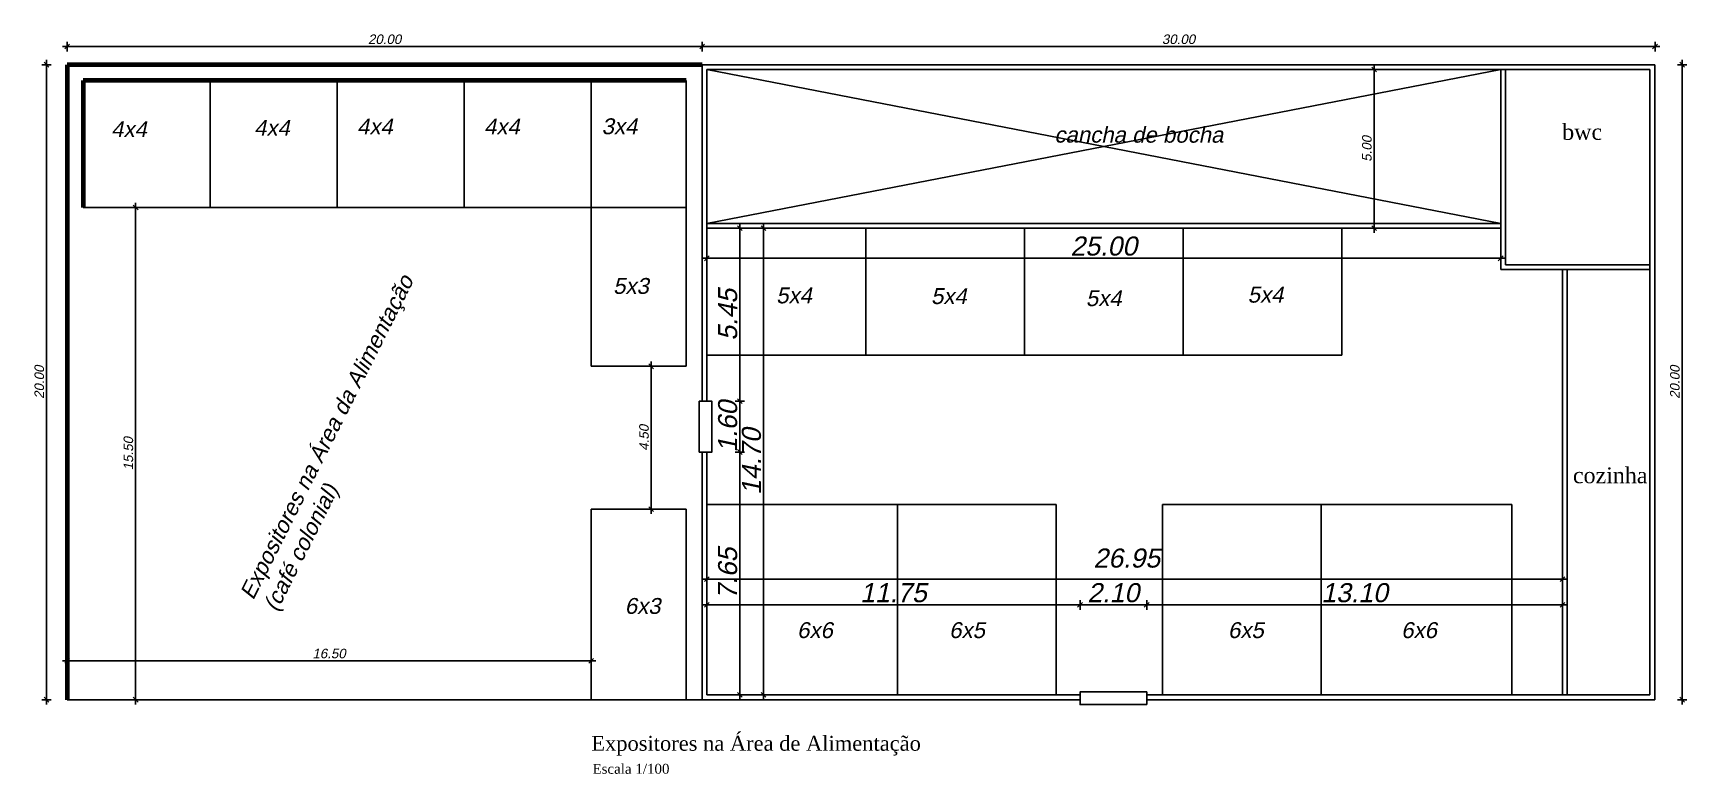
# Model space of a CAD drawing. Header units: metres. Extents: x 2113 to 5678, y -2764 to 956.
# Drawn here: x 3872.4 to 3924.5, y -1451 to -1427.7 of the extents above; entities that cross this region are included whole.
import ezdxf

# ---------------------------------------------------------------- set-up
doc = ezdxf.new("R2010")
doc.units = ezdxf.units.M
doc.header["$MEASUREMENT"] = 0
for name, color, linetype in [('COTASOK', 1, 'Continuous'), ('HACHURAS', 8, 'Continuous'), ('PAREDE', 7, 'Continuous')]:
    doc.layers.add(name, color=color, linetype=linetype)
doc.styles.add('JEF', font='times.ttf', dxfattribs={"height": 0.3})
doc.styles.add('ROMANS', font='romans.shx')
doc.styles.add('util2000', font='arial.ttf', dxfattribs={"oblique": 12.000028})
doc.dimstyles.new('int_1-50_m_MS_50', dxfattribs={"dimscale": 0.05, "dimtxt": 3, "dimasz": 1.5, "dimexe": 1, "dimexo": 0, "dimgap": 0.75, "dimtad": 1, "dimzin": 1, "dimdsep": 46, "dimtxsty": 'util2000', "dimblk": '_U2_SETA01', "dimcen": 1.5, "dimse1": 1, "dimse2": 1, "dimclrd": 1, "dimclre": 1, "dimclrt": 1, "dimazin": 3, "dimtfac": 1, "dimtix": 1, "dimtmove": 1, "dimatfit": 3, "dimldrblk": '_U2_SETA02', "dimfxl": 1, "dimtzin": 12, "dimarcsym": 0})

msp = doc.modelspace()

# ---------------------------------------------------------------- texts
at = {"layer": 'COTASOK', "style": 'JEF'}
msp.add_text('Expositores na Área de Alimentação', height=0.46875, dxfattribs=at).set_placement((3889.987, -1450.316))
at = {"layer": 'COTASOK', "insert": (3890.024, -1450.728), "char_height": 0.3125, "width": 11.83437, "attachment_point": 1, "style": 'JEF'}
msp.add_mtext('Escala 1/100', dxfattribs=at)
at = {"layer": 'PAREDE', "color": 1, "char_height": 0.5, "attachment_point": 7, "rotation": 359.9678, "style": 'util2000'}
for s, insert in [('{\\f@Arial Unicode MS|b0|i0|c0|p34;\\C256;4x4}', (3874.863, -1430.985)), ('{\\f@Arial Unicode MS|b0|i0|c0|p34;\\C256;4x4}', (3879.366, -1430.944)), ('{\\f@Arial Unicode MS|b0|i0|c0|p34;\\C256;4x4}', (3882.608, -1430.903)), ('{\\f@Arial Unicode MS|b0|i0|c0|p34;\\C256;4x4}', (3886.608, -1430.903)), ('{\\f@Arial Unicode MS|b0|i0|c0|p34;\\C256;3x4}', (3890.312, -1430.903)), ('{\\f@Arial Unicode MS|b0|i0|c0|p34;\\C256;cancha de bocha}', (3904.571, -1431.168)), ('{\\f@Arial Unicode MS|b0|i0|c0|p34;\\C256;5x3}', (3890.673, -1435.932)), ('{\\f@Arial Unicode MS|b0|i0|c0|p34;\\C256;5x4}', (3895.809, -1436.23)), ('{\\f@Arial Unicode MS|b0|i0|c0|p34;\\C256;5x4}', (3900.686, -1436.252)), ('{\\f@Arial Unicode MS|b0|i0|c0|p34;\\C256;5x4}', (3905.562, -1436.318)), ('{\\f@Arial Unicode MS|b0|i0|c0|p34;\\C256;5x4}', (3910.659, -1436.208)), ('{\\f@Arial Unicode MS|b0|i0|c0|p34;\\C256;6x3}', (3891.04, -1446.012)), ('{\\f@Arial Unicode MS|b0|i0|c0|p34;\\C256;6x6}', (3896.467, -1446.774)), ('{\\f@Arial Unicode MS|b0|i0|c0|p34;\\C256;6x5}', (3901.256, -1446.774)), ('{\\f@Arial Unicode MS|b0|i0|c0|p34;\\C256;6x5}', (3910.037, -1446.774)), ('{\\f@Arial Unicode MS|b0|i0|c0|p34;\\C256;6x6}', (3915.493, -1446.774))]:
    msp.add_mtext(s, dxfattribs=dict(at, insert=insert))
at = {"layer": 'PAREDE', "char_height": 0.5, "width": 1.28891, "attachment_point": 1, "rotation": 0, "style": 'ROMANS'}
for s, insert in [('{\\fTimes New Roman|b0|i0|c0|p18;bwc}', (3920.566, -1430.574)), ('{\\fTimes New Roman|b0|i0|c0|p18;bwc}', (3920.566, -1430.574)), ('{\\fTimes New Roman|b0|i0|c0|p18;cozinha}', (3920.904, -1441.389))]:
    msp.add_mtext(s, dxfattribs=dict(at, insert=insert))
at = {"layer": 'PAREDE', "color": 1, "insert": (3880.218, -1446.037), "char_height": 0.5, "width": 21.69435, "attachment_point": 7, "rotation": 63.342, "style": 'util2000'}
msp.add_mtext('{\\f@Arial Unicode MS|b0|i0|c0|p34;\\C256;Expositores na Área da Alimentação\\P(café colonial)}', dxfattribs=at)

# ---------------------------------------------------------------- blocks, each defined once
blk = doc.blocks.new('_U2_SETA01')
at = {"color": 0}
for p, q in [((-1, 0), (1, 0)), ((0, -1), (0, 1))]:
    blk.add_line(p, q, dxfattribs=at)
blk.add_line((-0.5, -0.5), (0.5, 0.5))
blk = doc.blocks.new('*D615')
at = {"layer": 'Defpoints', "color": 0, "ltscale": 0.3, "transparency": 16777216}
for p in [(3893.479, -1428.136), (3873.479, -1428.707), (3893.479, -1428.669)]:
    blk.add_point(p, dxfattribs=at)
at = {"layer": 'PAREDE', "color": 1, "lineweight": -2, "ltscale": 0.3, "transparency": 16777216}
blk.add_line((3873.629, -1428.136), (3893.329, -1428.136), dxfattribs=at)
at = {"layer": 'PAREDE', "color": 1, "lineweight": -2, "ltscale": 0.3, "transparency": 16777216, "xscale": 0.15, "yscale": 0.15, "zscale": 0.15, "rotation": 180}
blk.add_blockref('_U2_SETA01', (3873.479, -1428.136), dxfattribs=at)
at = {"layer": 'PAREDE', "color": 1, "lineweight": -2, "ltscale": 0.3, "transparency": 16777216, "xscale": 0.15, "yscale": 0.15, "zscale": 0.15}
blk.add_blockref('_U2_SETA01', (3893.479, -1428.136), dxfattribs=at)
at = {"layer": 'PAREDE', "color": 1, "ltscale": 0.3, "transparency": 16777216, "insert": (3883.479, -1427.907), "char_height": 0.3, "attachment_point": 5, "style": 'util2000'}
blk.add_mtext('20.00', dxfattribs=at)
blk = doc.blocks.new('_U2_SETA02')
blk.add_solid([(-1, -0.17), (0, 0), (-1, 0.17)])
blk = doc.blocks.new('*D616')
at = {"layer": 'Defpoints', "color": 0, "ltscale": 0.3, "transparency": 16777216}
for p in [(3873.479, -1428.707), (3872.83, -1448.707), (3873.479, -1448.707)]:
    blk.add_point(p, dxfattribs=at)
at = {"layer": 'PAREDE', "color": 1, "lineweight": -2, "ltscale": 0.3, "transparency": 16777216}
blk.add_line((3872.83, -1428.857), (3872.83, -1448.557), dxfattribs=at)
at = {"layer": 'PAREDE', "color": 1, "lineweight": -2, "ltscale": 0.3, "transparency": 16777216, "xscale": 0.15, "yscale": 0.15, "zscale": 0.15}
for p, rotation in [((3872.83, -1428.707), 90), ((3872.83, -1448.707), 270)]:
    blk.add_blockref('_U2_SETA01', p, dxfattribs=dict(at, rotation=rotation))
at = {"layer": 'PAREDE', "color": 1, "ltscale": 0.3, "transparency": 16777216, "insert": (3872.602, -1438.707), "char_height": 0.3, "attachment_point": 5, "rotation": 90, "style": 'util2000'}
blk.add_mtext('20.00', dxfattribs=at)
blk = doc.blocks.new('*D617')
at = {"layer": 'Defpoints', "color": 0, "ltscale": 0.3, "transparency": 16777216}
for p in [(3923.489, -1428.136), (3893.479, -1428.707), (3923.489, -1428.707)]:
    blk.add_point(p, dxfattribs=at)
at = {"layer": 'PAREDE', "color": 1, "lineweight": -2, "ltscale": 0.3, "transparency": 16777216}
blk.add_line((3893.629, -1428.136), (3923.339, -1428.136), dxfattribs=at)
at = {"layer": 'PAREDE', "color": 1, "lineweight": -2, "ltscale": 0.3, "transparency": 16777216, "xscale": 0.15, "yscale": 0.15, "zscale": 0.15, "rotation": 180}
blk.add_blockref('_U2_SETA01', (3893.479, -1428.136), dxfattribs=at)
at = {"layer": 'PAREDE', "color": 1, "lineweight": -2, "ltscale": 0.3, "transparency": 16777216, "xscale": 0.15, "yscale": 0.15, "zscale": 0.15}
blk.add_blockref('_U2_SETA01', (3923.489, -1428.136), dxfattribs=at)
at = {"layer": 'PAREDE', "color": 1, "ltscale": 0.3, "transparency": 16777216, "insert": (3908.484, -1427.907), "char_height": 0.3, "attachment_point": 5, "style": 'util2000'}
blk.add_mtext('30.00', dxfattribs=at)
blk = doc.blocks.new('*D488')
at = {"layer": 'Defpoints', "color": 0, "ltscale": 0.3, "transparency": 16777216}
for p in [(3873.479, -1447.483), (3873.479, -1447.483), (3889.979, -1447.483)]:
    blk.add_point(p, dxfattribs=at)
at = {"layer": 'PAREDE', "color": 1, "lineweight": -2, "ltscale": 0.3, "transparency": 16777216}
blk.add_line((3889.829, -1447.483), (3873.629, -1447.483), dxfattribs=at)
at = {"layer": 'PAREDE', "color": 1, "lineweight": -2, "ltscale": 0.3, "transparency": 16777216, "xscale": 0.15, "yscale": 0.15, "zscale": 0.15, "rotation": 180}
blk.add_blockref('_U2_SETA01', (3873.479, -1447.483), dxfattribs=at)
at = {"layer": 'PAREDE', "color": 1, "lineweight": -2, "ltscale": 0.3, "transparency": 16777216, "xscale": 0.15, "yscale": 0.15, "zscale": 0.15}
blk.add_blockref('_U2_SETA01', (3889.979, -1447.483), dxfattribs=at)
at = {"layer": 'PAREDE', "color": 1, "ltscale": 0.3, "transparency": 16777216, "insert": (3881.729, -1447.255), "char_height": 0.3, "attachment_point": 5, "style": 'util2000'}
blk.add_mtext('16.50', dxfattribs=at)
blk = doc.blocks.new('*D618')
at = {"layer": 'Defpoints', "color": 0, "ltscale": 0.3, "transparency": 16777216}
for p in [(3891.479, -1438.207), (3891.479, -1442.707), (3891.876, -1442.707)]:
    blk.add_point(p, dxfattribs=at)
at = {"layer": 'PAREDE', "color": 1, "lineweight": -2, "ltscale": 0.3, "transparency": 16777216}
blk.add_line((3891.876, -1438.357), (3891.876, -1442.557), dxfattribs=at)
at = {"layer": 'PAREDE', "color": 1, "lineweight": -2, "ltscale": 0.3, "transparency": 16777216, "xscale": 0.15, "yscale": 0.15, "zscale": 0.15}
for p, rotation in [((3891.876, -1438.207), 90), ((3891.876, -1442.707), 270)]:
    blk.add_blockref('_U2_SETA01', p, dxfattribs=dict(at, rotation=rotation))
at = {"layer": 'PAREDE', "color": 1, "ltscale": 0.3, "transparency": 16777216, "insert": (3891.648, -1440.457), "char_height": 0.3, "attachment_point": 5, "rotation": 90, "style": 'util2000'}
blk.add_mtext('4.50', dxfattribs=at)
blk = doc.blocks.new('*D479')
at = {"layer": 'Defpoints', "color": 0, "ltscale": 0.3, "transparency": 16777216}
for p in [(3923.489, -1428.707), (3923.516, -1448.707), (3924.344, -1448.707)]:
    blk.add_point(p, dxfattribs=at)
at = {"layer": 'PAREDE', "color": 1, "lineweight": -2, "ltscale": 0.3, "transparency": 16777216}
blk.add_line((3924.344, -1428.857), (3924.344, -1448.557), dxfattribs=at)
at = {"layer": 'PAREDE', "color": 1, "lineweight": -2, "ltscale": 0.3, "transparency": 16777216, "xscale": 0.15, "yscale": 0.15, "zscale": 0.15}
for p, rotation in [((3924.344, -1428.707), 90), ((3924.344, -1448.707), 270)]:
    blk.add_blockref('_U2_SETA01', p, dxfattribs=dict(at, rotation=rotation))
at = {"layer": 'PAREDE', "color": 1, "ltscale": 0.3, "transparency": 16777216, "insert": (3924.116, -1438.707), "char_height": 0.3, "attachment_point": 5, "rotation": 90, "style": 'util2000'}
blk.add_mtext('20.00', dxfattribs=at)
blk = doc.blocks.new('*D579')
at = {"layer": 'Defpoints', "color": 0, "ltscale": 0.3, "transparency": 16777216}
for p in [(3914.643, -1428.857), (3915.103, -1428.857), (3915.103, -1433.857)]:
    blk.add_point(p, dxfattribs=at)
at = {"layer": 'PAREDE', "color": 1, "lineweight": -2, "ltscale": 0.3, "transparency": 16777216}
blk.add_line((3914.643, -1433.707), (3914.643, -1429.007), dxfattribs=at)
at = {"layer": 'PAREDE', "color": 1, "lineweight": -2, "ltscale": 0.3, "transparency": 16777216, "xscale": 0.15, "yscale": 0.15, "zscale": 0.15}
for p, rotation in [((3914.643, -1428.857), 90), ((3914.643, -1433.857), 270)]:
    blk.add_blockref('_U2_SETA01', p, dxfattribs=dict(at, rotation=rotation))
at = {"layer": 'PAREDE', "color": 1, "ltscale": 0.3, "transparency": 16777216, "insert": (3914.415, -1431.357), "char_height": 0.3, "attachment_point": 5, "rotation": 90, "style": 'util2000'}
blk.add_mtext('5.00', dxfattribs=at)
blk = doc.blocks.new('*D489')
at = {"layer": 'Defpoints', "color": 0, "ltscale": 0.3, "transparency": 16777216}
for p in [(3893.785, -1440.907), (3893.629, -1448.557), (3894.666, -1448.557)]:
    blk.add_point(p, dxfattribs=at)
at = {"layer": 'PAREDE', "color": 1, "lineweight": -2, "ltscale": 0.3, "transparency": 16777216}
blk.add_line((3894.666, -1441.057), (3894.666, -1448.407), dxfattribs=at)
at = {"layer": 'PAREDE', "color": 1, "lineweight": -2, "ltscale": 0.3, "transparency": 16777216, "xscale": 0.15, "yscale": 0.15, "zscale": 0.15}
for p, rotation in [((3894.666, -1440.907), 90), ((3894.666, -1448.557), 270)]:
    blk.add_blockref('_U2_SETA01', p, dxfattribs=dict(at, rotation=rotation))
at = {"layer": 'PAREDE', "color": 1, "ltscale": 0.3, "transparency": 16777216, "insert": (3894.284, -1444.732), "char_height": 0.3, "attachment_point": 5, "rotation": 90, "style": 'util2000'}
blk.add_mtext('{\\H2x;7.65}', dxfattribs=at)
blk = doc.blocks.new('*D490')
at = {"layer": 'Defpoints', "color": 0, "ltscale": 0.3, "transparency": 16777216}
for p in [(3893.785, -1439.307), (3894.666, -1439.307), (3893.785, -1440.907)]:
    blk.add_point(p, dxfattribs=at)
at = {"layer": 'PAREDE', "color": 1, "lineweight": -2, "ltscale": 0.3, "transparency": 16777216}
for p, q in [((3894.666, -1439.157), (3894.666, -1439.007)), ((3894.666, -1440.907), (3894.666, -1439.307)), ((3894.666, -1441.057), (3894.666, -1441.207))]:
    blk.add_line(p, q, dxfattribs=at)
at = {"layer": 'PAREDE', "color": 1, "lineweight": -2, "ltscale": 0.3, "transparency": 16777216, "xscale": 0.15, "yscale": 0.15, "zscale": 0.15}
for p, rotation in [((3894.666, -1439.307), 270), ((3894.666, -1440.907), 90)]:
    blk.add_blockref('_U2_SETA01', p, dxfattribs=dict(at, rotation=rotation))
at = {"layer": 'PAREDE', "color": 1, "ltscale": 0.3, "transparency": 16777216, "insert": (3894.284, -1440.107), "char_height": 0.3, "attachment_point": 5, "rotation": 90, "style": 'util2000'}
blk.add_mtext('{\\H2x;1.60}', dxfattribs=at)
blk = doc.blocks.new('*D491')
at = {"layer": 'Defpoints', "color": 0, "ltscale": 0.3, "transparency": 16777216}
for p in [(3893.785, -1433.857), (3894.666, -1433.857), (3893.785, -1439.307)]:
    blk.add_point(p, dxfattribs=at)
at = {"layer": 'PAREDE', "color": 1, "lineweight": -2, "ltscale": 0.3, "transparency": 16777216}
blk.add_line((3894.666, -1439.157), (3894.666, -1434.007), dxfattribs=at)
at = {"layer": 'PAREDE', "color": 1, "lineweight": -2, "ltscale": 0.3, "transparency": 16777216, "xscale": 0.15, "yscale": 0.15, "zscale": 0.15}
for p, rotation in [((3894.666, -1433.857), 90), ((3894.666, -1439.307), 270)]:
    blk.add_blockref('_U2_SETA01', p, dxfattribs=dict(at, rotation=rotation))
at = {"layer": 'PAREDE', "color": 1, "ltscale": 0.3, "transparency": 16777216, "insert": (3894.286, -1436.582), "char_height": 0.3, "attachment_point": 5, "rotation": 90, "style": 'util2000'}
blk.add_mtext('{\\H2x;5.45}', dxfattribs=at)
blk = doc.blocks.new('*D492')
at = {"layer": 'Defpoints', "color": 0, "ltscale": 0.3, "transparency": 16777216}
for p in [(3905.379, -1445.692), (3907.479, -1445.692), (3907.479, -1445.722)]:
    blk.add_point(p, dxfattribs=at)
at = {"layer": 'PAREDE', "color": 1, "lineweight": -2, "ltscale": 0.3, "transparency": 16777216}
blk.add_line((3905.529, -1445.722), (3907.329, -1445.722), dxfattribs=at)
at = {"layer": 'PAREDE', "color": 1, "lineweight": -2, "ltscale": 0.3, "transparency": 16777216, "xscale": 0.15, "yscale": 0.15, "zscale": 0.15, "rotation": 180}
blk.add_blockref('_U2_SETA01', (3905.379, -1445.722), dxfattribs=at)
at = {"layer": 'PAREDE', "color": 1, "lineweight": -2, "ltscale": 0.3, "transparency": 16777216, "xscale": 0.15, "yscale": 0.15, "zscale": 0.15}
blk.add_blockref('_U2_SETA01', (3907.479, -1445.722), dxfattribs=at)
at = {"layer": 'PAREDE', "color": 1, "ltscale": 0.3, "transparency": 16777216, "insert": (3906.429, -1445.341), "char_height": 0.3, "attachment_point": 5, "style": 'util2000'}
blk.add_mtext('{\\H2x;2.10}', dxfattribs=at)
blk = doc.blocks.new('*D493')
at = {"layer": 'Defpoints', "color": 0, "ltscale": 0.3, "transparency": 16777216}
for p in [(3895.414, -1433.857), (3896.208, -1433.857), (3896.208, -1448.557)]:
    blk.add_point(p, dxfattribs=at)
at = {"layer": 'PAREDE', "color": 1, "lineweight": -2, "ltscale": 0.3, "transparency": 16777216}
blk.add_line((3895.414, -1448.407), (3895.414, -1434.007), dxfattribs=at)
at = {"layer": 'PAREDE', "color": 1, "lineweight": -2, "ltscale": 0.3, "transparency": 16777216, "xscale": 0.15, "yscale": 0.15, "zscale": 0.15}
for p, rotation in [((3895.414, -1433.857), 90), ((3895.414, -1448.557), 270)]:
    blk.add_blockref('_U2_SETA01', p, dxfattribs=dict(at, rotation=rotation))
at = {"layer": 'PAREDE', "color": 1, "ltscale": 0.3, "transparency": 16777216, "insert": (3895.033, -1441.207), "char_height": 0.3, "attachment_point": 5, "rotation": 90, "style": 'util2000'}
blk.add_mtext('{\\H2x;14.70}', dxfattribs=at)
blk = doc.blocks.new('*D494')
at = {"layer": 'Defpoints', "color": 0, "ltscale": 0.3, "transparency": 16777216}
for p in [(3893.629, -1445.249), (3905.379, -1445.722), (3905.379, -1448.464)]:
    blk.add_point(p, dxfattribs=at)
at = {"layer": 'PAREDE', "color": 1, "lineweight": -2, "ltscale": 0.3, "transparency": 16777216}
blk.add_line((3893.779, -1445.722), (3905.229, -1445.722), dxfattribs=at)
at = {"layer": 'PAREDE', "color": 1, "lineweight": -2, "ltscale": 0.3, "transparency": 16777216, "xscale": 0.15, "yscale": 0.15, "zscale": 0.15, "rotation": 180}
blk.add_blockref('_U2_SETA01', (3893.629, -1445.722), dxfattribs=at)
at = {"layer": 'PAREDE', "color": 1, "lineweight": -2, "ltscale": 0.3, "transparency": 16777216, "xscale": 0.15, "yscale": 0.15, "zscale": 0.15}
blk.add_blockref('_U2_SETA01', (3905.379, -1445.722), dxfattribs=at)
at = {"layer": 'PAREDE', "color": 1, "ltscale": 0.3, "transparency": 16777216, "insert": (3899.504, -1445.341), "char_height": 0.3, "attachment_point": 5, "style": 'util2000'}
blk.add_mtext('{\\H2x;11.75}', dxfattribs=at)
blk = doc.blocks.new('*D495')
at = {"layer": 'Defpoints', "color": 0, "ltscale": 0.3, "transparency": 16777216}
for p in [(3920.576, -1445.722), (3920.576, -1447.905), (3907.479, -1448.464)]:
    blk.add_point(p, dxfattribs=at)
at = {"layer": 'PAREDE', "color": 1, "lineweight": -2, "ltscale": 0.3, "transparency": 16777216}
blk.add_line((3907.629, -1445.722), (3920.426, -1445.722), dxfattribs=at)
at = {"layer": 'PAREDE', "color": 1, "lineweight": -2, "ltscale": 0.3, "transparency": 16777216, "xscale": 0.15, "yscale": 0.15, "zscale": 0.15, "rotation": 180}
blk.add_blockref('_U2_SETA01', (3907.479, -1445.722), dxfattribs=at)
at = {"layer": 'PAREDE', "color": 1, "lineweight": -2, "ltscale": 0.3, "transparency": 16777216, "xscale": 0.15, "yscale": 0.15, "zscale": 0.15}
blk.add_blockref('_U2_SETA01', (3920.576, -1445.722), dxfattribs=at)
at = {"layer": 'PAREDE', "color": 1, "ltscale": 0.3, "transparency": 16777216, "insert": (3914.028, -1445.341), "char_height": 0.3, "attachment_point": 5, "style": 'util2000'}
blk.add_mtext('{\\H2x;13.10}', dxfattribs=at)
blk = doc.blocks.new('*D496')
at = {"layer": 'Defpoints', "color": 0, "ltscale": 0.3, "transparency": 16777216}
for p in [(3920.576, -1444.912), (3893.629, -1445.181), (3920.576, -1445.181)]:
    blk.add_point(p, dxfattribs=at)
at = {"layer": 'PAREDE', "color": 1, "lineweight": -2, "ltscale": 0.3, "transparency": 16777216}
blk.add_line((3893.779, -1444.912), (3920.426, -1444.912), dxfattribs=at)
at = {"layer": 'PAREDE', "color": 1, "lineweight": -2, "ltscale": 0.3, "transparency": 16777216, "xscale": 0.15, "yscale": 0.15, "zscale": 0.15, "rotation": 180}
blk.add_blockref('_U2_SETA01', (3893.629, -1444.912), dxfattribs=at)
at = {"layer": 'PAREDE', "color": 1, "lineweight": -2, "ltscale": 0.3, "transparency": 16777216, "xscale": 0.15, "yscale": 0.15, "zscale": 0.15}
blk.add_blockref('_U2_SETA01', (3920.576, -1444.912), dxfattribs=at)
at = {"layer": 'PAREDE', "color": 1, "ltscale": 0.3, "transparency": 16777216, "insert": (3906.853, -1444.251), "char_height": 0.3, "attachment_point": 5, "style": 'util2000'}
blk.add_mtext('{\\H2x;26.95}', dxfattribs=at)
blk = doc.blocks.new('*D497')
at = {"layer": 'Defpoints', "color": 0, "ltscale": 0.3, "transparency": 16777216}
for p in [(3893.629, -1433.857), (3918.629, -1433.857), (3918.629, -1434.805)]:
    blk.add_point(p, dxfattribs=at)
at = {"layer": 'PAREDE', "color": 1, "lineweight": -2, "ltscale": 0.3, "transparency": 16777216}
blk.add_line((3893.779, -1434.805), (3918.479, -1434.805), dxfattribs=at)
at = {"layer": 'PAREDE', "color": 1, "lineweight": -2, "ltscale": 0.3, "transparency": 16777216, "xscale": 0.15, "yscale": 0.15, "zscale": 0.15, "rotation": 180}
blk.add_blockref('_U2_SETA01', (3893.629, -1434.805), dxfattribs=at)
at = {"layer": 'PAREDE', "color": 1, "lineweight": -2, "ltscale": 0.3, "transparency": 16777216, "xscale": 0.15, "yscale": 0.15, "zscale": 0.15}
blk.add_blockref('_U2_SETA01', (3918.629, -1434.805), dxfattribs=at)
at = {"layer": 'PAREDE', "color": 1, "ltscale": 0.3, "transparency": 16777216, "insert": (3906.129, -1434.423), "char_height": 0.3, "attachment_point": 5, "style": 'util2000'}
blk.add_mtext('{\\H2x;25.00}', dxfattribs=at)
blk = doc.blocks.new('*D501')
at = {"layer": 'Defpoints', "color": 0, "ltscale": 0.3, "transparency": 16777216}
for p in [(3875.457, -1433.207), (3875.636, -1433.207), (3875.457, -1448.707)]:
    blk.add_point(p, dxfattribs=at)
at = {"layer": 'PAREDE', "color": 1, "lineweight": -2, "ltscale": 0.3, "transparency": 16777216}
blk.add_line((3875.636, -1448.557), (3875.636, -1433.357), dxfattribs=at)
at = {"layer": 'PAREDE', "color": 1, "lineweight": -2, "ltscale": 0.3, "transparency": 16777216, "xscale": 0.15, "yscale": 0.15, "zscale": 0.15}
for p, rotation in [((3875.636, -1433.207), 90), ((3875.636, -1448.707), 270)]:
    blk.add_blockref('_U2_SETA01', p, dxfattribs=dict(at, rotation=rotation))
at = {"layer": 'PAREDE', "color": 1, "ltscale": 0.3, "transparency": 16777216, "insert": (3875.408, -1440.957), "char_height": 0.3, "attachment_point": 5, "rotation": 90, "style": 'util2000'}
blk.add_mtext('15.50', dxfattribs=at)

# ---------------------------------------------------------------- dimensions: what is measured, and where the dimension line sits
at = {"layer": 'PAREDE', "ltscale": 0.3}
for base, p1, p2, picture, middle in [((3893.479, -1428.136), (3873.479, -1428.707), (3893.479, -1428.669), '*D615', (3883.479, -1427.907)), ((3873.479, -1447.483), (3889.979, -1447.483), (3873.479, -1447.483), '*D488', (3881.729, -1447.255))]:
    dim = msp.add_linear_dim(base=base, p1=p1, p2=p2, dimstyle='int_1-50_m_MS_50', override={"dimscale": 0.1}, dxfattribs=at)
    dim.commit()
    dim.dimension.update_dxf_attribs({"geometry": picture, "text_midpoint": middle})
for base, p1, p2, text, picture, middle in [((3923.489, -1428.136), (3893.479, -1428.707), (3923.489, -1428.707), '30.00', '*D617', (3908.484, -1427.907)), ((3918.629, -1434.805), (3893.629, -1433.857), (3918.629, -1433.857), '{\\H2x;<>}', '*D497', (3906.129, -1434.423)), ((3905.379, -1445.722), (3893.629, -1445.249), (3905.379, -1448.464), '{\\H2x;<>}', '*D494', (3899.504, -1445.341)), ((3907.479, -1445.722), (3905.379, -1445.692), (3907.479, -1445.692), '{\\H2x;<>}', '*D492', (3906.429, -1445.341)), ((3920.576, -1445.722), (3907.479, -1448.464), (3920.576, -1447.905), '{\\H2x;<>}', '*D495', (3914.028, -1445.341))]:
    dim = msp.add_linear_dim(base=base, p1=p1, p2=p2, text=text, dimstyle='int_1-50_m_MS_50', override={"dimscale": 0.1}, dxfattribs=at)
    dim.commit()
    dim.dimension.update_dxf_attribs({"geometry": picture, "text_midpoint": middle})
for base, p1, p2, picture, middle in [((3872.83, -1448.707), (3873.479, -1428.707), (3873.479, -1448.707), '*D616', (3872.602, -1438.707)), ((3914.643, -1428.857), (3915.103, -1433.857), (3915.103, -1428.857), '*D579', (3914.415, -1431.357)), ((3924.344, -1448.707), (3923.489, -1428.707), (3923.516, -1448.707), '*D479', (3924.116, -1438.707)), ((3875.636, -1433.207), (3875.457, -1448.707), (3875.457, -1433.207), '*D501', (3875.408, -1440.957)), ((3891.876, -1442.707), (3891.479, -1438.207), (3891.479, -1442.707), '*D618', (3891.648, -1440.457))]:
    dim = msp.add_linear_dim(base=base, p1=p1, p2=p2, angle=90, dimstyle='int_1-50_m_MS_50', override={"dimscale": 0.1}, dxfattribs=at)
    dim.commit()
    dim.dimension.update_dxf_attribs({"geometry": picture, "text_midpoint": middle})
for base, p1, p2, picture, middle in [((3894.666, -1433.857), (3893.785, -1439.307), (3893.785, -1433.857), '*D491', (3894.286, -1436.582)), ((3895.414, -1433.857), (3896.208, -1448.557), (3896.208, -1433.857), '*D493', (3895.033, -1441.207)), ((3894.666, -1439.307), (3893.785, -1440.907), (3893.785, -1439.307), '*D490', (3894.284, -1440.107)), ((3894.666, -1448.557), (3893.785, -1440.907), (3893.629, -1448.557), '*D489', (3894.284, -1444.732))]:
    dim = msp.add_linear_dim(base=base, p1=p1, p2=p2, angle=90, text='{\\H2x;<>}', dimstyle='int_1-50_m_MS_50', override={"dimscale": 0.1}, dxfattribs=at)
    dim.commit()
    dim.dimension.update_dxf_attribs({"geometry": picture, "text_midpoint": middle})
dim = msp.add_linear_dim(base=(3920.576, -1444.912), p1=(3893.629, -1445.181), p2=(3920.576, -1445.181), text='{\\H2x;<>}', dimstyle='int_1-50_m_MS_50', override={"dimscale": 0.1}, dxfattribs=at)
dim.commit()
dim.dimension.update_dxf_attribs({"geometry": '*D496', "text_midpoint": (3906.853, -1444.633), "dimtype": 160})

# ---------------------------------------------------------------- linework, layer by layer
at = {"layer": 'HACHURAS'}
msp.add_line((3893.518, -1448.707), (3873.479, -1448.707), dxfattribs=at)
at = {"layer": 'PAREDE', "lineweight": 80}
for p, q in [((3893.479, -1428.707), (3873.479, -1428.707)), ((3873.479, -1428.707), (3873.479, -1448.707)), ((3892.979, -1429.207), (3873.979, -1429.207)), ((3873.979, -1429.207), (3873.979, -1433.207))]:
    msp.add_line(p, q, dxfattribs=at)
at = {"layer": 'PAREDE'}
for p, q in [((3893.479, -1428.707), (3893.479, -1439.307)), ((3923.479, -1428.707), (3893.479, -1428.707)), ((3923.479, -1448.707), (3923.479, -1428.707)), ((3877.979, -1429.207), (3877.979, -1433.207)), ((3881.979, -1429.207), (3881.979, -1433.207)), ((3885.979, -1429.207), (3885.979, -1433.207)), ((3889.979, -1429.207), (3889.979, -1433.207)), ((3892.979, -1429.207), (3892.979, -1438.207)), ((3893.629, -1428.857), (3893.629, -1439.307)), ((3923.329, -1428.857), (3893.629, -1428.857)), ((3893.629, -1428.857), (3918.629, -1433.707)), ((3918.629, -1428.857), (3893.629, -1433.707)), ((3918.629, -1435.157), (3918.629, -1428.857)), ((3918.779, -1435.007), (3918.779, -1428.857)), ((3923.329, -1448.557), (3923.329, -1428.857)), ((3892.979, -1433.207), (3873.979, -1433.207)), ((3889.979, -1433.207), (3889.979, -1438.207)), ((3918.629, -1433.707), (3893.629, -1433.707)), ((3918.629, -1433.707), (3893.629, -1433.707)), ((3918.629, -1433.857), (3893.629, -1433.857)), ((3918.629, -1433.857), (3893.629, -1433.857)), ((3898.629, -1433.857), (3898.629, -1437.857)), ((3903.629, -1433.857), (3903.629, -1437.857)), ((3908.629, -1433.857), (3908.629, -1437.857)), ((3913.629, -1433.857), (3913.629, -1437.857)), ((3923.329, -1435.007), (3918.779, -1435.007)), ((3923.329, -1435.157), (3918.629, -1435.157)), ((3920.576, -1448.557), (3920.576, -1435.157)), ((3920.726, -1448.557), (3920.726, -1435.157)), ((3913.629, -1437.857), (3893.629, -1437.857)), ((3892.979, -1438.207), (3889.979, -1438.207)), ((3893.479, -1440.907), (3893.479, -1448.707)), ((3893.629, -1440.907), (3893.629, -1448.557)), ((3892.979, -1442.707), (3889.979, -1442.707)), ((3889.979, -1442.707), (3889.979, -1448.707)), ((3892.979, -1442.707), (3892.979, -1448.707)), ((3893.629, -1442.557), (3904.629, -1442.557)), ((3899.629, -1442.557), (3899.629, -1448.557)), ((3904.629, -1442.557), (3904.629, -1448.557)), ((3907.979, -1442.557), (3907.979, -1448.557)), ((3918.979, -1442.557), (3907.979, -1442.557)), ((3912.979, -1442.557), (3912.979, -1448.557)), ((3918.979, -1448.557), (3918.979, -1442.557)), ((3893.629, -1448.557), (3905.379, -1448.557)), ((3907.479, -1448.557), (3923.329, -1448.557)), ((3893.479, -1448.707), (3905.379, -1448.707)), ((3907.479, -1448.707), (3923.479, -1448.707))]:
    msp.add_line(p, q, dxfattribs=at)
for points in [[(3893.385, -1440.907), (3893.785, -1440.907), (3893.785, -1439.307), (3893.385, -1439.307)], [(3907.479, -1448.864), (3907.479, -1448.464), (3905.379, -1448.464), (3905.379, -1448.864)]]:
    msp.add_lwpolyline(points, close=True, dxfattribs=at)

msp.set_redraw_order([(e.dxf.handle, doc.entitydb.next_handle()) for e in msp.query("TEXT MTEXT ATTDEF DIMENSION ARC_DIMENSION")])  # texts and dimensions are drawn at this point

doc.saveas('drawing.dxf')
